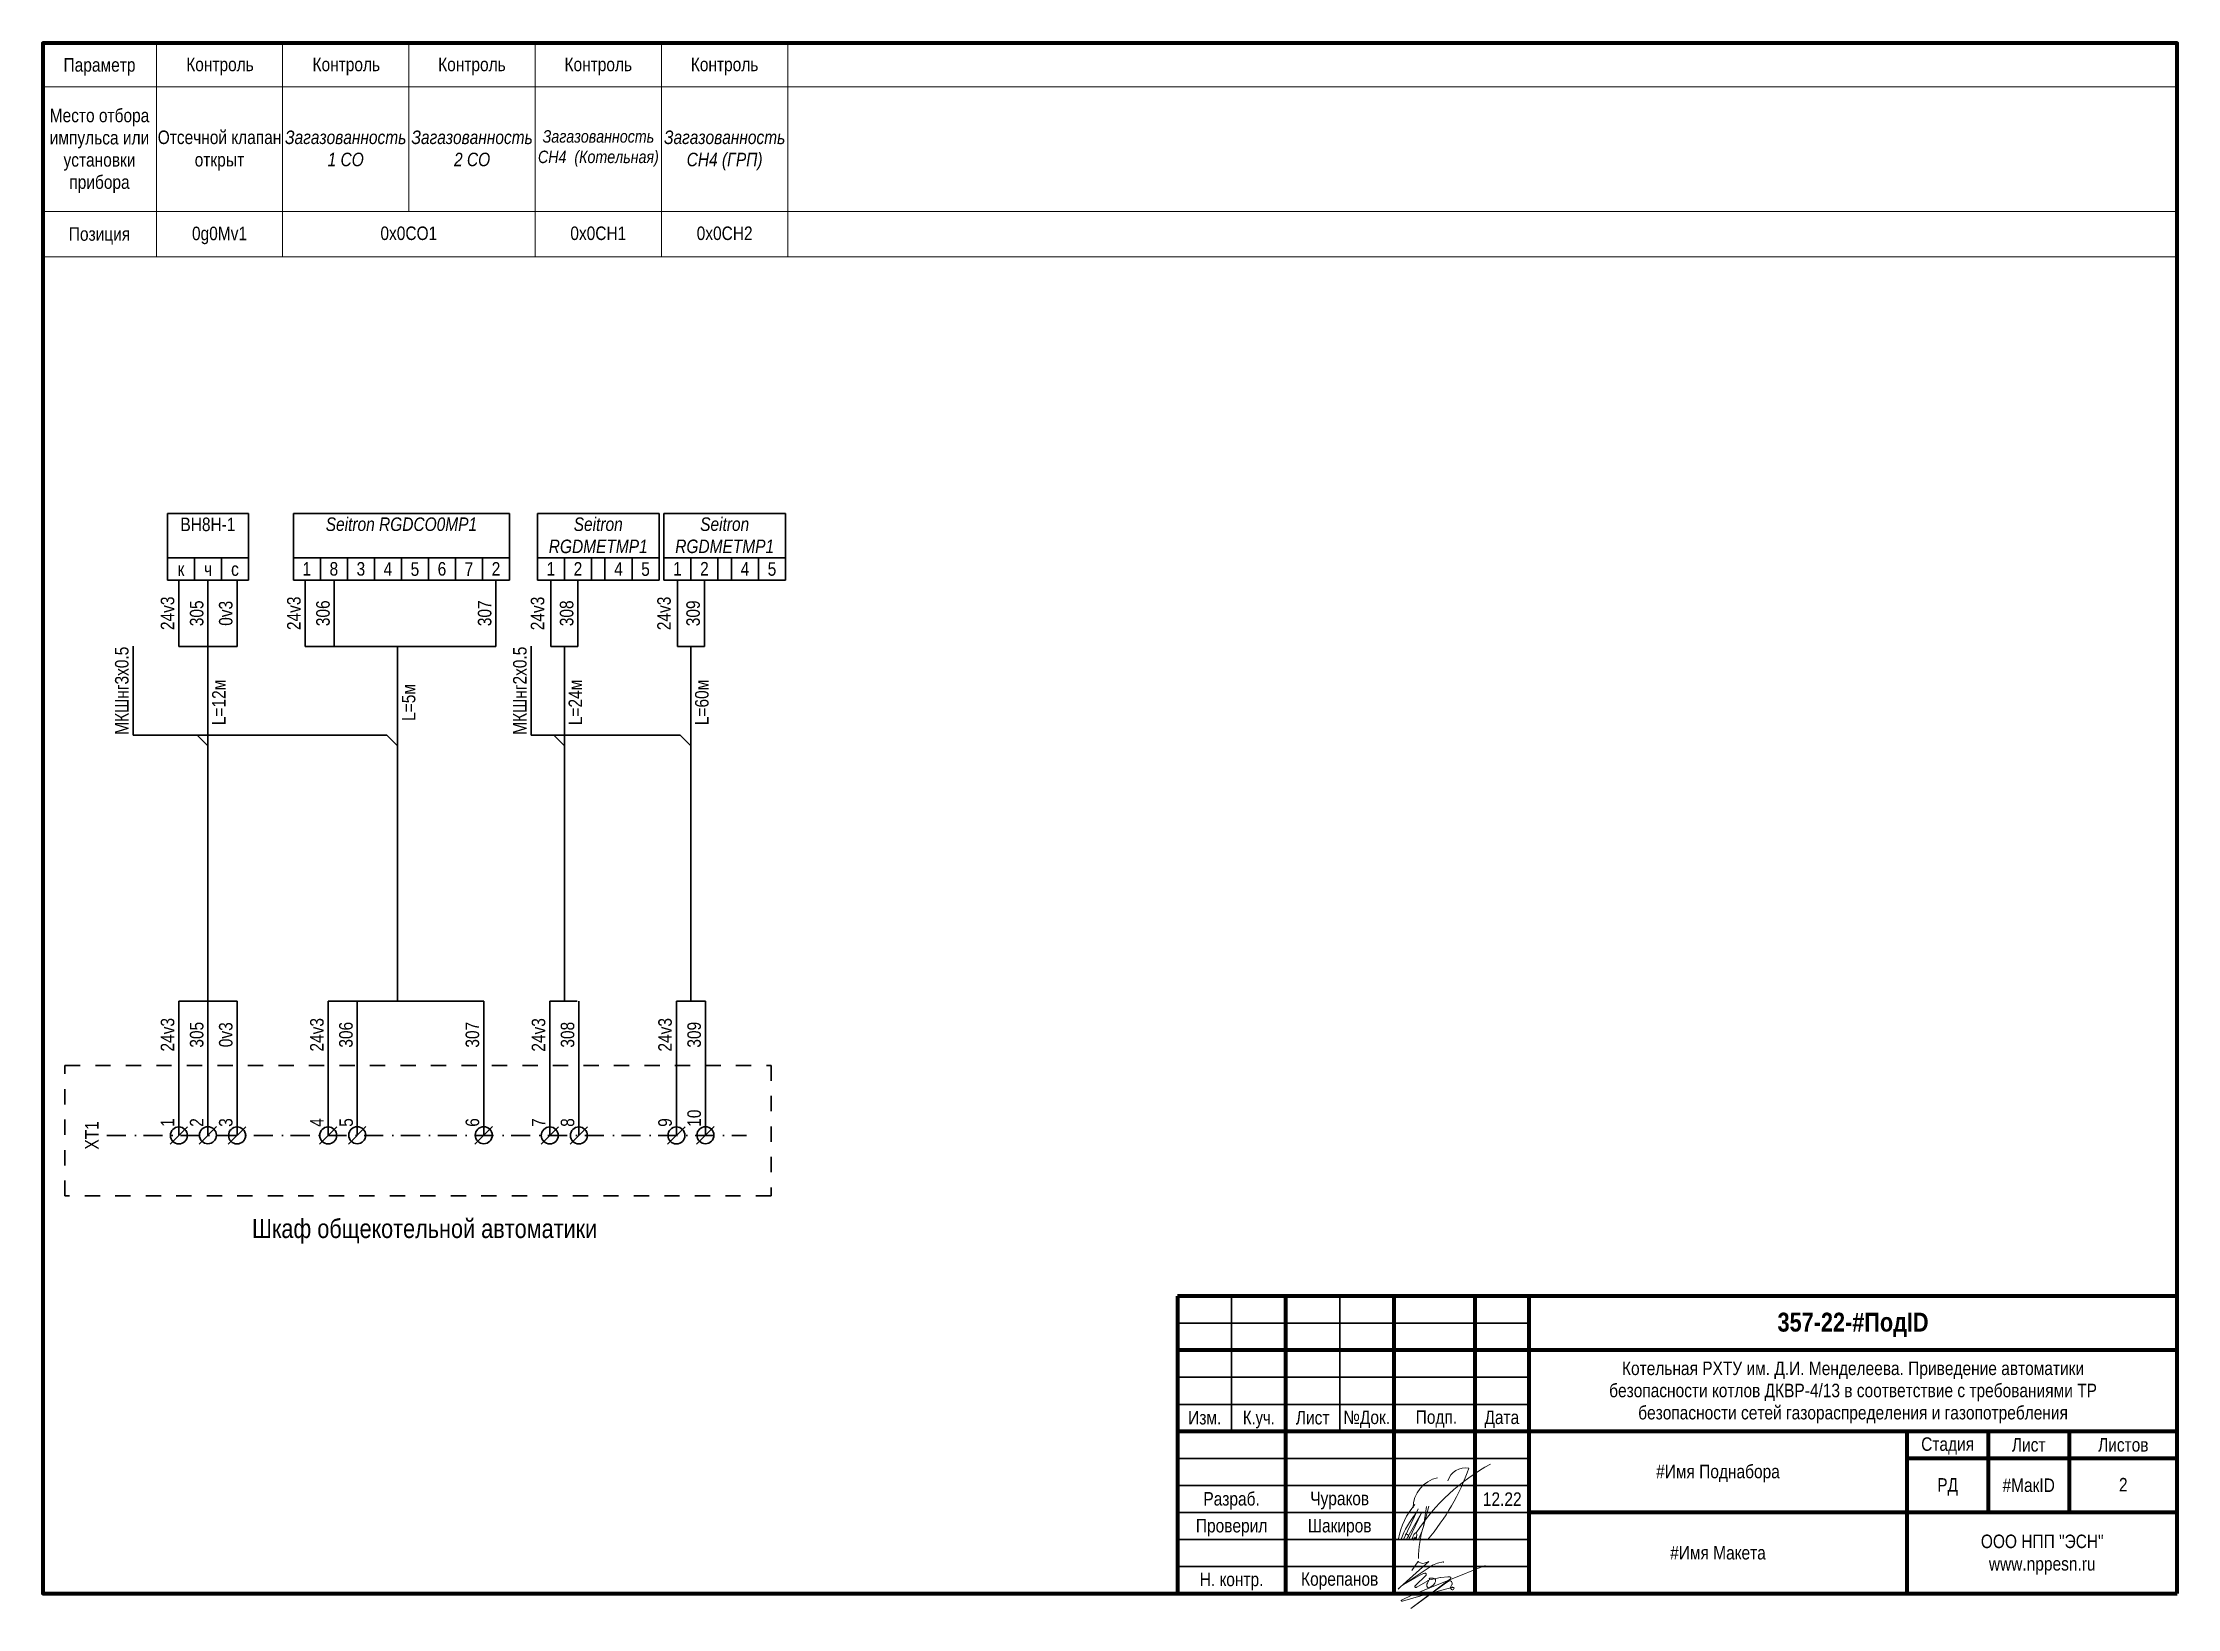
# Model space of a CAD drawing. Header units: millimetres. Extents: x -6000 to 26000, y -6000 to 26000.
# Drawn here: x 20 to 415, y -934.2 to -644.3 of the extents above; entities that cross this region are included whole.
import ezdxf

# ---------------------------------------------------------------- set-up
doc = ezdxf.new("R2010")
doc.units = ezdxf.units.MM
doc.header["$MEASUREMENT"] = 0
doc.linetypes.add('Штриховая', pattern=[5.644444, 2.822222, -2.822222])
doc.linetypes.add('Штрихпунктирная', pattern=[6.702778, 3.527778, -1.763889, 0, -1.411111])
for name, color, linetype, lineweight in [('0_Ном._пера__1', 7, 'Continuous', 15), ('0_Ном._пера__21', 7, 'Continuous', 30), ('0_Ном._пера__246', 7, 'Continuous', 100), ('2D - Общий_Ном._пера__1', 7, 'Continuous', 15), ('2D - Общий_Ном._пера__21', 7, 'Continuous', 30), ('Аннотация - Текст_Ном._пера__1', 7, 'Continuous', 15)]:
    doc.layers.add(name, color=color, linetype=linetype, lineweight=lineweight)
doc.layers.add('0_Ном._пера__9', color=7, linetype='Continuous', lineweight=15, true_color=0x3dad99)
doc.styles.add('СГЕНЕРИР_СТИЛЬ_1', font='ARIALN.TTF')
doc.styles.add('СГЕНЕРИР_СТИЛЬ_2', font='')
doc.styles.add('СГЕНЕРИР_СТИЛЬ_4', font='ARIALN.TTF')
doc.styles.get('СГЕНЕРИР_СТИЛЬ_2').set_extended_font_data('Arial Narrow', italic=True)

msp = doc.modelspace()

# ---------------------------------------------------------------- texts
at = {"layer": '0_Ном._пера__1', "color": 7, "linetype": 'Continuous', "lineweight": 15, "attachment_point": 5}
for s, insert, char_height, style in [('\\A1;{\\pqc;\\fArial Narrow|b1|i0|c204|p34;357-22\\fArial Narrow|b1|i0|c204|p34;-\\fArial Narrow|b1|i0|c204|p34;#ПодID}', (355, -881.69), 3.5, 'СГЕНЕРИР_СТИЛЬ_4'), ('\\A1;{\\pqc;\\fArial Narrow|b0|i0|c204|p34;Изм.}', (235.04, -898.89), 2.5, 'СГЕНЕРИР_СТИЛЬ_1'), ('\\A1;{\\W0.950000x;\\pqc;\\fArial Narrow|b0|i0|c204|p34;К.уч.}', (245.04, -899.23), 2.5, 'СГЕНЕРИР_СТИЛЬ_1'), ('\\A1;{\\pqc;\\fArial Narrow|b0|i0|c204|p34;Лист}', (255, -898.89), 2.5, 'СГЕНЕРИР_СТИЛЬ_1'), ('\\A1;{\\pqc;\\fArial Narrow|b0|i0|c204|p34;№Док.}', (265, -899.16), 2.5, 'СГЕНЕРИР_СТИЛЬ_1'), ('\\A1;{\\pqc;\\fArial Narrow|b0|i0|c204|p34; Подп.}', (277.5, -899.12), 2.5, 'СГЕНЕРИР_СТИЛЬ_1'), ('\\A1;{\\pqc;\\fArial Narrow|b0|i0|c204|p34;Дата}', (290, -899.16), 2.5, 'СГЕНЕРИР_СТИЛЬ_1'), ('\\A1;{\\pqc;\\fArial Narrow|b0|i0|c204|p34;Стадия}', (372.5, -904.12), 2.5, 'СГЕНЕРИР_СТИЛЬ_1'), ('\\A1;{\\pqc;\\fArial Narrow|b0|i0|c204|p34;Лист}', (387.5, -903.91), 2.5, 'СГЕНЕРИР_СТИЛЬ_1'), ('\\A1;{\\pqc;\\fArial Narrow|b0|i0|c204|p34;Листов}', (405, -903.91), 2.5, 'СГЕНЕРИР_СТИЛЬ_1'), ('\\A1;{\\pqc;\\fArial Narrow|b0|i0|c204|p34;#Имя Поднабора}', (330, -909.21), 2.5, 'СГЕНЕРИР_СТИЛЬ_1'), ('\\A1;{\\pqc;\\fArial Narrow|b0|i0|c204|p34;РД}', (372.5, -911.68), 2.5, 'СГЕНЕРИР_СТИЛЬ_1'), ('\\A1;{\\pqc;\\fArial Narrow|b0|i0|c204|p34;#МакID}', (387.5, -911.39), 2.5, 'СГЕНЕРИР_СТИЛЬ_1'), ('\\A1;{\\pqc;\\fArial Narrow|b0|i0|c204|p34;#Имя Макета}', (330, -923.89), 2.5, 'СГЕНЕРИР_СТИЛЬ_1')]:
    msp.add_mtext(s, dxfattribs=dict(at, insert=insert, char_height=char_height, style=style))
at = {"layer": '0_Ном._пера__1', "color": 7, "linetype": 'Continuous', "lineweight": 15, "insert": (355, -894.21), "char_height": 2.5, "width": 102.1134, "attachment_point": 5, "line_spacing_factor": 0.984993, "style": 'СГЕНЕРИР_СТИЛЬ_1'}
msp.add_mtext('\\A1;{\\pqc;\\fArial Narrow|b0|i0|c204|p34;Котельная РХТУ им. Д.И. Менделеева. Приведение автоматики безопасности котлов ДКВР-4/13 в соответствие с требованиями ТР безопасности сетей газораспределения и газопотребления}', dxfattribs=at)
at = {"layer": '0_Ном._пера__1', "color": 7, "linetype": 'Continuous', "lineweight": 15, "insert": (390, -924.22), "char_height": 2.5, "attachment_point": 5, "line_spacing_factor": 0.996855, "style": 'СГЕНЕРИР_СТИЛЬ_1'}
msp.add_mtext('\\A1;{\\pqc;\\fArial Narrow|b0|i0|c204|p34;ООО НПП "ЭСН"\\P\\pqc;\\fArial Narrow|b0|i0|c204|p34;www.nppesn.ru}', dxfattribs=at)
at = {"layer": 'Аннотация - Текст_Ном._пера__1', "color": 7, "linetype": 'Continuous', "lineweight": 15, "attachment_point": 2}
for s, insert, char_height, style in [('\\A1;{\\pqc;\\fArial Narrow|b0|i0|c204|p34;Параметр}', (30.51, -647.18), 2.5, 'СГЕНЕРИР_СТИЛЬ_1'), ('\\A1;{\\pqc;\\fArial Narrow|b0|i0|c204|p34;Контроль}', (52.81, -647.09), 2.5, 'СГЕНЕРИР_СТИЛЬ_1'), ('\\A1;{\\pqc;\\fArial Narrow|b0|i0|c204|p34;Контроль}', (76.18, -647.09), 2.5, 'СГЕНЕРИР_СТИЛЬ_1'), ('\\A1;{\\pqc;\\fArial Narrow|b0|i0|c204|p34;Контроль}', (99.43, -647.09), 2.5, 'СГЕНЕРИР_СТИЛЬ_1'), ('\\A1;{\\pqc;\\fArial Narrow|b0|i0|c204|p34;Контроль}', (122.81, -647.09), 2.5, 'СГЕНЕРИР_СТИЛЬ_1'), ('\\A1;{\\pqc;\\fArial Narrow|b0|i0|c204|p34;Контроль}', (146.18, -647.09), 2.5, 'СГЕНЕРИР_СТИЛЬ_1'), ('\\A1;{\\pqc;\\fArial Narrow|b0|i0|c204|p34;Позиция}', (30.51, -678.48), 2.5, 'СГЕНЕРИР_СТИЛЬ_1'), ('\\A1;{\\pqc;\\fArial Narrow|b0|i0|c204|p34;0g0Mv1}', (52.72, -678.38), 2.5, 'СГЕНЕРИР_СТИЛЬ_1'), ('\\A1;{\\pqc;\\fArial Narrow|b0|i0|c204|p34;0x0CO1}', (87.75, -678.35), 2.5, 'СГЕНЕРИР_СТИЛЬ_1'), ('\\A1;{\\pqc;\\fArial Narrow|b0|i0|c204|p34;0x0CH1}', (122.81, -678.35), 2.5, 'СГЕНЕРИР_СТИЛЬ_1'), ('\\A1;{\\pqc;\\fArial Narrow|b0|i0|c204|p34;0x0CH\\fArial Narrow|b0|i0|c204|p34;2}', (146.19, -678.35), 2.5, 'СГЕНЕРИР_СТИЛЬ_1'), ('\\A1;{\\pqc;\\fArial Narrow|b0|i0|c204|p34;ВН\\fArial Narrow|b0|i0|c204|p34;8\\fArial Narrow|b0|i0|c204|p34;Н-1}', (50.58, -732.24), 2.5, 'СГЕНЕРИР_СТИЛЬ_1'), ('\\A1;{\\pqc;\\fArial Narrow|b0|i1|c204|p34;Seitron RGDCO0MP1}', (86.38, -732.21), 2.5, 'СГЕНЕРИР_СТИЛЬ_2'), ('\\A1;{\\pqc;\\fArial Narrow|b0|i0|c204|p34;к}', (45.58, -740.52), 2.5, 'СГЕНЕРИР_СТИЛЬ_1'), ('\\A1;{\\pqc;\\fArial Narrow|b0|i0|c204|p34;ч}', (50.58, -740.52), 2.5, 'СГЕНЕРИР_СТИЛЬ_1'), ('\\A1;{\\pqc;\\fArial Narrow|b0|i0|c204|p34;с}', (55.58, -740.52), 2.5, 'СГЕНЕРИР_СТИЛЬ_1'), ('\\A1;{\\pqc;\\fArial Narrow|b0|i0|c204|p34;1}', (68.88, -740.48), 2.5, 'СГЕНЕРИР_СТИЛЬ_1'), ('\\A1;{\\pqc;\\fArial Narrow|b0|i0|c204|p34;8}', (73.88, -740.48), 2.5, 'СГЕНЕРИР_СТИЛЬ_1'), ('\\A1;{\\pqc;\\fArial Narrow|b0|i0|c204|p34;3}', (78.88, -740.48), 2.5, 'СГЕНЕРИР_СТИЛЬ_1'), ('\\A1;{\\pqc;\\fArial Narrow|b0|i0|c204|p34;4}', (83.88, -740.49), 2.5, 'СГЕНЕРИР_СТИЛЬ_1'), ('\\A1;{\\pqc;\\fArial Narrow|b0|i0|c204|p34;5}', (88.88, -740.52), 2.5, 'СГЕНЕРИР_СТИЛЬ_1'), ('\\A1;{\\pqc;\\fArial Narrow|b0|i0|c204|p34;6}', (93.88, -740.48), 2.5, 'СГЕНЕРИР_СТИЛЬ_1'), ('\\A1;{\\pqc;\\fArial Narrow|b0|i0|c204|p34;7}', (98.88, -740.52), 2.5, 'СГЕНЕРИР_СТИЛЬ_1'), ('\\A1;{\\pqc;\\fArial Narrow|b0|i0|c204|p34;2}', (103.88, -740.48), 2.5, 'СГЕНЕРИР_СТИЛЬ_1'), ('\\A1;{\\pqc;\\fArial Narrow|b0|i0|c204|p34;1}', (114.05, -740.48), 2.5, 'СГЕНЕРИР_СТИЛЬ_1'), ('\\A1;{\\pqc;\\fArial Narrow|b0|i0|c204|p34;2}', (119.05, -740.48), 2.5, 'СГЕНЕРИР_СТИЛЬ_1'), ('\\A1;{\\pqc;\\fArial Narrow|b0|i0|c204|p34;4}', (126.55, -740.49), 2.5, 'СГЕНЕРИР_СТИЛЬ_1'), ('\\A1;{\\pqc;\\fArial Narrow|b0|i0|c204|p34;5}', (131.55, -740.52), 2.5, 'СГЕНЕРИР_СТИЛЬ_1'), ('\\A1;{\\pqc;\\fArial Narrow|b0|i0|c204|p34;1}', (137.45, -740.46), 2.5, 'СГЕНЕРИР_СТИЛЬ_1'), ('\\A1;{\\pqc;\\fArial Narrow|b0|i0|c204|p34;2}', (142.45, -740.46), 2.5, 'СГЕНЕРИР_СТИЛЬ_1'), ('\\A1;{\\pqc;\\fArial Narrow|b0|i0|c204|p34;4}', (149.95, -740.47), 2.5, 'СГЕНЕРИР_СТИЛЬ_1'), ('\\A1;{\\pqc;\\fArial Narrow|b0|i0|c204|p34;5}', (154.95, -740.5), 2.5, 'СГЕНЕРИР_СТИЛЬ_1'), ('\\A1;{\\pqc;\\fArial Narrow|b0|i0|c204|p34;Шкаф \\fArial Narrow|b0|i0|c204|p34;общекотельной автоматики}', (90.68, -862.11), 3.5, 'СГЕНЕРИР_СТИЛЬ_1'), ('\\A1;{\\pqc;\\fArial Narrow|b0|i0|c204|p34;2}', (405, -910.03), 2.5, 'СГЕНЕРИР_СТИЛЬ_1'), ('\\A1;{\\pqc;\\fArial Narrow|b0|i0|c204|p34;Разраб.}', (240, -912.64), 2.5, 'СГЕНЕРИР_СТИЛЬ_1'), ('\\A1;{\\pqc;\\fArial Narrow|b0|i0|c204|p34;Чураков}', (260, -912.57), 2.5, 'СГЕНЕРИР_СТИЛЬ_1'), ('\\A1;{\\pqc;\\fArial Narrow|b0|i0|c204|p34;12.22}', (290.08, -912.7), 2.5, 'СГЕНЕРИР_СТИЛЬ_1'), ('\\A1;{\\pqc;\\fArial Narrow|b0|i0|c204|p34;Проверил}', (240, -917.61), 2.5, 'СГЕНЕРИР_СТИЛЬ_1'), ('\\A1;{\\pqc;\\fArial Narrow|b0|i0|c204|p34;Шакиров}', (260, -917.61), 2.5, 'СГЕНЕРИР_СТИЛЬ_1'), ('\\A1;{\\pqc;\\fArial Narrow|b0|i0|c204|p34;Н. контр.}', (240, -927.56), 2.5, 'СГЕНЕРИР_СТИЛЬ_1'), ('\\A1;{\\pqc;\\fArial Narrow|b0|i0|c204|p34;Корепанов}', (260, -927.48), 2.5, 'СГЕНЕРИР_СТИЛЬ_1')]:
    msp.add_mtext(s, dxfattribs=dict(at, insert=insert, char_height=char_height, style=style))
for s, insert, char_height, width, line_spacing_factor, style in [('\\A1;{\\pqc;\\fArial Narrow|b0|i0|c204|p34;Место отбора импульса или установки прибора}', (30.51, -656.54), 2.5, 21.0254, 0.986465, 'СГЕНЕРИР_СТИЛЬ_1'), ('\\A1;{\\pqc;\\fArial Narrow|b0|i0|c204|p34;Отсечной клапан открыт}', (52.72, -660.58), 2.5, 23.3734, 0.996855, 'СГЕНЕРИР_СТИЛЬ_1'), ('\\A1;{\\pqc;\\fArial Narrow|b0|i1|c204|p34;Загазованность 1 СО}', (76.07, -660.58), 2.5, 23.3734, 0.984487, 'СГЕНЕРИР_СТИЛЬ_2'), ('\\A1;{\\pqc;\\fArial Narrow|b0|i1|c204|p34;Загазованность 2 СО}', (99.46, -660.58), 2.5, 23.3734, 0.984487, 'СГЕНЕРИР_СТИЛЬ_2'), ('\\A1;{\\pqc;\\fArial Narrow|b0|i1|c204|p34;Загазованность СН4 \\fArial Narrow|b0|i1|c204|p34; (\\fArial Narrow|b0|i1|c204|p34;Котельная)}', (122.83, -660.52), 2.3, 23.3734, 0.986822, 'СГЕНЕРИР_СТИЛЬ_2'), ('\\A1;{\\pqc;\\fArial Narrow|b0|i1|c204|p34;Загазованность СН4\\fArial Narrow|b0|i1|c204|p34; (ГРП)}', (146.19, -660.58), 2.5, 23.3734, 0.986822, 'СГЕНЕРИР_СТИЛЬ_2'), ('\\A1;{\\pqc;\\fArial Narrow|b0|i1|c204|p34;Seitron RGD\\fArial Narrow|b0|i1|c204|p34;MET\\fArial Narrow|b0|i1|c204|p34;MP1}', (122.8, -732.21), 2.5, 22.5, 0.984487, 'СГЕНЕРИР_СТИЛЬ_2'), ('\\A1;{\\pqc;\\fArial Narrow|b0|i1|c204|p34;Seitron RGD\\fArial Narrow|b0|i1|c204|p34;MET\\fArial Narrow|b0|i1|c204|p34;MP1}', (146.2, -732.2), 2.5, 22.5, 0.984487, 'СГЕНЕРИР_СТИЛЬ_2')]:
    msp.add_mtext(s, dxfattribs=dict(at, insert=insert, char_height=char_height, width=width, line_spacing_factor=line_spacing_factor, style=style))
at = {"layer": 'Аннотация - Текст_Ном._пера__1', "color": 7, "linetype": 'Continuous', "lineweight": 15, "char_height": 2.5, "attachment_point": 2, "rotation": 90, "style": 'СГЕНЕРИР_СТИЛЬ_1'}
for s, insert in [('\\A1;{\\pqc;\\fArial Narrow|b0|i0|c204|p34;24v3}', (41.85, -749.96)), ('\\A1;{\\pqc;\\fArial Narrow|b0|i0|c204|p34;3\\fArial Narrow|b0|i0|c204|p34;05}', (47.24, -749.96)), ('\\A1;{\\pqc;\\fArial Narrow|b0|i0|c204|p34;0\\fArial Narrow|b0|i0|c204|p34;v3}', (52.62, -749.96)), ('\\A1;{\\pqc;\\fArial Narrow|b0|i0|c204|p34;24v3}', (65.23, -749.96)), ('\\A1;{\\pqc;\\fArial Narrow|b0|i0|c204|p34;3\\fArial Narrow|b0|i0|c204|p34;06}', (70.61, -749.95)), ('\\A1;{\\pqc;\\fArial Narrow|b0|i0|c204|p34;3\\fArial Narrow|b0|i0|c204|p34;07}', (100.53, -749.95)), ('\\A1;{\\pqc;\\fArial Narrow|b0|i0|c204|p34;24v3}', (110.32, -749.99)), ('\\A1;{\\pqc;\\fArial Narrow|b0|i0|c204|p34;3\\fArial Narrow|b0|i0|c204|p34;08}', (115.7, -749.96)), ('\\A1;{\\pqc;\\fArial Narrow|b0|i0|c204|p34;24v3}', (133.72, -749.98)), ('\\A1;{\\pqc;\\fArial Narrow|b0|i0|c204|p34;3\\fArial Narrow|b0|i0|c204|p34;09}', (139.1, -749.96)), ('\\A1;{\\pqc;\\fArial Narrow|b0|i0|c204|p34;МКШнг\\fArial Narrow|b0|i0|c204|p34;3\\fArial Narrow|b0|i0|c204|p34;х0.5}', (33.38, -764.29)), ('\\A1;{\\pqc;\\fArial Narrow|b0|i0|c204|p34;МКШнг\\fArial Narrow|b0|i0|c204|p34;2\\fArial Narrow|b0|i0|c204|p34;х0.5}', (107.04, -764.29)), ('\\A1;{\\pqc;\\fArial Narrow|b0|i0|c204|p34;L=1\\fArial Narrow|b0|i0|c204|p34;2\\fArial Narrow|b0|i0|c204|p34;м}', (51.35, -766.46)), ('\\A1;{\\pqc;\\fArial Narrow|b0|i0|c204|p34;L=\\fArial Narrow|b0|i0|c204|p34;5\\fArial Narrow|b0|i0|c204|p34;м}', (86.46, -766.46)), ('\\A1;{\\pqc;\\fArial Narrow|b0|i0|c204|p34;L=\\fArial Narrow|b0|i0|c204|p34;24\\fArial Narrow|b0|i0|c204|p34;м}', (117.32, -766.46)), ('\\A1;{\\pqc;\\fArial Narrow|b0|i0|c204|p34;L=\\fArial Narrow|b0|i0|c204|p34;6\\fArial Narrow|b0|i0|c204|p34;0м}', (140.72, -766.46)), ('\\A1;{\\pqc;\\fArial Narrow|b0|i0|c204|p34;24v3}', (41.85, -827.98)), ('\\A1;{\\pqc;\\fArial Narrow|b0|i0|c204|p34;24v3}', (69.48, -827.99)), ('\\A1;{\\pqc;\\fArial Narrow|b0|i0|c204|p34;24v3}', (110.49, -828.01)), ('\\A1;{\\pqc;\\fArial Narrow|b0|i0|c204|p34;24v3}', (133.91, -827.99)), ('\\A1;{\\pqc;\\fArial Narrow|b0|i0|c204|p34;3\\fArial Narrow|b0|i0|c204|p34;05}', (47.24, -827.98)), ('\\A1;{\\pqc;\\fArial Narrow|b0|i0|c204|p34;0\\fArial Narrow|b0|i0|c204|p34;v3}', (52.62, -827.98)), ('\\A1;{\\pqc;\\fArial Narrow|b0|i0|c204|p34;3\\fArial Narrow|b0|i0|c204|p34;06}', (74.86, -827.98)), ('\\A1;{\\pqc;\\fArial Narrow|b0|i0|c204|p34;3\\fArial Narrow|b0|i0|c204|p34;07}', (98.26, -827.98)), ('\\A1;{\\pqc;\\fArial Narrow|b0|i0|c204|p34;3\\fArial Narrow|b0|i0|c204|p34;08}', (115.87, -827.98)), ('\\A1;{\\pqc;\\fArial Narrow|b0|i0|c204|p34;3\\fArial Narrow|b0|i0|c204|p34;09}', (139.29, -827.98)), ('\\A1;{\\pqc;\\fArial Narrow|b0|i0|c204|p34;XT\\fArial Narrow|b0|i0|c204|p34;1}', (27.84, -846.61)), ('\\A1;{\\pqc;\\fArial Narrow|b0|i0|c204|p34;1}', (41.85, -844.23)), ('\\A1;{\\pqc;\\fArial Narrow|b0|i0|c204|p34;2}', (47.24, -844.22)), ('\\A1;{\\pqc;\\fArial Narrow|b0|i0|c204|p34;3}', (52.62, -844.23)), ('\\A1;{\\pqc;\\fArial Narrow|b0|i0|c204|p34;4}', (69.49, -844.23)), ('\\A1;{\\pqc;\\fArial Narrow|b0|i0|c204|p34;5}', (74.9, -844.22)), ('\\A1;{\\pqc;\\fArial Narrow|b0|i0|c204|p34;6}', (98.26, -844.22)), ('\\A1;{\\pqc;\\fArial Narrow|b0|i0|c204|p34;7}', (110.53, -844.25)), ('\\A1;{\\pqc;\\fArial Narrow|b0|i0|c204|p34;8}', (115.87, -844.23)), ('\\A1;{\\pqc;\\fArial Narrow|b0|i0|c204|p34;9}', (133.91, -844.23)), ('\\A1;{\\pqc;\\fArial Narrow|b0|i0|c204|p34;10}', (139.29, -843.42))]:
    msp.add_mtext(s, dxfattribs=dict(at, insert=insert))

# ---------------------------------------------------------------- linework, layer by layer
at = {"layer": '0_Ном._пера__21', "color": 7, "linetype": 'Continuous', "lineweight": 30}
for p, q in [((68.57, -756.1), (103.88, -756.1)), ((85.68, -756.1), (85.68, -821.78)), ((114.05, -756.1), (119.05, -756.1)), ((116.55, -756.1), (116.55, -821.78)), ((137.45, -756.1), (142.45, -756.1)), ((139.95, -756.1), (139.95, -821.78)), ((72.83, -821.78), (101.61, -821.78)), ((113.83, -821.78), (118.93, -821.78)), ((137.26, -821.78), (142.64, -821.78)), ((415, -876.4), (230, -876.4)), ((230, -876.4), (230, -931.4)), ((240, -876.4), (240, -901.4)), ((250, -876.4), (250, -931.4)), ((260, -876.4), (260, -901.4)), ((270, -876.4), (270, -931.4)), ((285, -876.4), (285, -931.4)), ((295, -876.4), (295, -931.4)), ((230, -881.4), (295, -881.4)), ((415, -886.4), (230, -886.4)), ((230, -891.4), (295, -891.4)), ((295, -896.4), (230, -896.4)), ((415, -901.4), (230, -901.4)), ((365, -931.4), (365, -901.4)), ((380, -901.4), (380, -916.4)), ((395, -901.4), (395, -916.4)), ((295, -906.4), (230, -906.4)), ((415, -906.4), (365, -906.4)), ((295, -911.4), (230, -911.4)), ((295, -916.4), (230, -916.4)), ((415, -916.4), (295, -916.4)), ((295, -921.4), (230, -921.4)), ((295, -926.4), (230, -926.4))]:
    msp.add_line(p, q, dxfattribs=at)
at = {"layer": '0_Ном._пера__246', "color": 7, "linetype": 'Continuous', "lineweight": 100}
for p, q in [((415, -876.4), (230, -876.4)), ((230, -876.4), (230, -931.4)), ((250, -876.4), (250, -931.4)), ((270, -876.4), (270, -931.4)), ((285, -876.4), (285, -931.4)), ((295, -876.4), (295, -931.4)), ((415, -886.4), (230, -886.4)), ((415, -901.4), (230, -901.4)), ((365, -931.4), (365, -901.4)), ((380, -901.4), (380, -916.4)), ((395, -901.4), (395, -916.4)), ((415, -906.4), (365, -906.4)), ((415, -916.4), (295, -916.4))]:
    msp.add_line(p, q, dxfattribs=at)
at = {"layer": '0_Ном._пера__246', "color": 7, "linetype": 'Continuous', "lineweight": 100, "flags": 128}
msp.add_lwpolyline([(415, -931.4), (415, -644.4), (20, -644.4), (20, -931.4)], close=True, dxfattribs=at)
at = {"layer": '0_Ном._пера__9', "color": 135, "linetype": 'Continuous', "lineweight": 15, "true_color": 0x3dad99}
for p, q in [((274.54, -915.74), (271.86, -921.29)), ((275.49, -919.04), (276.47, -915.28)), ((275.49, -919.04), (276.07, -915.3)), ((272.35, -921.39), (275.1, -916.6)), ((275.1, -916.6), (272.84, -921.29)), ((274.53, -921.55), (275.27, -919.81)), ((273.33, -921.39), (273.51, -921.07)), ((274.27, -920.46), (274.13, -921.5))]:
    msp.add_line(p, q, dxfattribs=at)
at = {"layer": '0_Ном._пера__9', "color": 135, "linetype": 'Continuous', "lineweight": 15, "true_color": 0x3dad99, "flags": 128}
for points in [[(273.37, -927.16), (274.48, -925.53, -0.414214), (274.51, -925.52), (274.64, -925.61, 0.267949), (275.98, -925.71), (276.48, -925.47, -0.775573), (276.51, -925.5), (271.17, -930.25), (270.81, -930.59), (270.95, -930.45, 0.030067), (271.39, -930.08), (276.91, -926.39, -0.091908), (278.11, -925.81), (279.12, -925.54, -0.933541), (279.19, -925.66)], [(271.87, -929.77), (275.11, -927.93, -0.08719), (275.64, -927.7), (275.75, -927.67, -0.702393), (275.98, -928.01), (273.94, -930.03, 0.136086), (273.9, -930.14, 0.443716), (274.02, -930.28), (274.18, -930.28, 0.161222), (274.25, -930.25), (276.29, -929.05, -0.026522), (276.38, -928.99, -0.768791), (276.46, -929.06), (276.23, -929.5, 0.105043), (276.11, -929.92, 0.43472), (276.54, -930.38, 0.16132), (276.66, -930.34), (277.28, -929.88, 0.102211), (277.56, -929.56), (277.58, -929.52, -0.023478), (277.62, -929.46, 0.197304), (277.75, -928.91, 0.161257), (277.69, -928.79, 0.094433), (277.46, -928.64), (277.44, -928.63, 0.083774), (277.2, -928.58, 0.05387), (276.8, -928.6, 0.985858), (276.69, -928.92), (278.65, -928.48, -0.027151), (278.73, -928.47), (280.02, -928.32, -0.046388), (280.15, -928.32), (280.38, -928.34, -0.65616), (280.5, -928.69), (273.14, -934.17), (279.32, -929.67), (280.16, -929.11), (280.27, -929.1, -0.038414), (280.38, -929.09), (280.48, -929.09), (280.5, -929.09, -0.402341), (280.8, -929.7, 0.020676), (280.78, -929.76), (280.55, -930.13, 0.467701), (280.83, -930.74, 0.131652), (281.07, -930.66, 0.726247), (280.97, -930.28), (280.88, -930.27, 0.115506), (280.74, -930.28), (274.6, -931.99), (271.6, -932.82), (271.48, -932.81, -0.747293), (271.44, -932.66), (273.5, -931.68), (286.93, -926.21)]]:
    msp.add_lwpolyline(points, format="xyb", dxfattribs=at)
at = {"layer": '0_Ном._пера__9', "color": 135, "linetype": 'Continuous', "lineweight": 15, "true_color": 0x3dad99}
for centre, radius, start, end in [((306.41, -941.23), 38.51, 118.6981, 146.8966), ((243.78, -893.89), 42.61, 319.6537, 340.3805), ((283.34, -911.68), 3.52, 80.6082, 161.7985), ((279.27, -915.54), 5.66, 101.6434, 180.3746), ((283.79, -923.63), 13.12, 138.6736, 169.7126), ((286.05, -926.64), 15.59, 139.9163, 160.3208), ((296.11, -925.28), 21.55, 163.167, 179.0964), ((272.19, -921.09), 0.668, 353.3227, 96.6773), ((273.35, -920.79), 0.661, 268.7016, 341.1724)]:
    msp.add_arc(centre, radius, start, end, dxfattribs=at)
msp.add_ellipse((273.9, -920.86), major_axis=(0.248, 0.662), ratio=0.421875, dxfattribs=at)
at = {"layer": '2D - Общий_Ном._пера__1', "color": 7, "linetype": 'Continuous', "lineweight": 15}
for p, q in [((41.03, -644.31), (41.03, -683.85)), ((41.03, -644.4), (41.03, -683.94)), ((64.37, -644.31), (64.37, -683.85)), ((87.75, -644.31), (87.75, -675.49)), ((111.12, -644.31), (111.12, -683.85)), ((134.5, -644.31), (134.5, -683.85)), ((157.87, -644.31), (157.87, -683.85)), ((20, -652.52), (415, -652.52)), ((20, -675.58), (415, -675.58)), ((20, -683.94), (415, -683.94))]:
    msp.add_line(p, q, dxfattribs=at)
at = {"layer": '2D - Общий_Ном._пера__21', "color": 7, "linetype": 'Continuous', "lineweight": 30}
for p, q in [((43.08, -731.47), (58.08, -731.47)), ((43.08, -743.82), (43.08, -731.47)), ((58.08, -731.47), (58.08, -743.82)), ((66.38, -731.47), (106.38, -731.47)), ((66.38, -743.82), (66.38, -731.47)), ((106.38, -731.47), (106.38, -743.82)), ((111.55, -731.47), (134.08, -731.47)), ((111.55, -743.82), (111.55, -731.47)), ((134.08, -731.47), (134.08, -743.82)), ((134.95, -731.46), (157.48, -731.46)), ((134.95, -743.81), (134.95, -731.46)), ((157.48, -731.46), (157.48, -743.81)), ((43.08, -739.71), (58.08, -739.71)), ((48.08, -743.82), (48.08, -739.71)), ((53.08, -743.82), (53.08, -739.71)), ((66.38, -739.71), (106.38, -739.71)), ((71.38, -743.82), (71.38, -739.71)), ((76.38, -743.82), (76.38, -739.71)), ((81.38, -743.82), (81.38, -739.71)), ((86.38, -743.82), (86.38, -739.71)), ((91.38, -743.82), (91.38, -739.71)), ((96.38, -743.82), (96.38, -739.71)), ((101.38, -743.82), (101.38, -739.71)), ((111.55, -739.71), (134.08, -739.71)), ((116.55, -743.82), (116.55, -739.71)), ((121.55, -743.82), (121.55, -739.71)), ((124.05, -743.82), (124.05, -739.71)), ((129.05, -743.82), (129.05, -739.71)), ((134.95, -739.69), (157.48, -739.69)), ((139.95, -743.81), (139.95, -739.69)), ((144.95, -743.81), (144.95, -739.69)), ((147.45, -743.81), (147.45, -739.69)), ((152.45, -743.81), (152.45, -739.69)), ((58.08, -743.82), (43.08, -743.82)), ((45.2, -756.1), (45.2, -743.82)), ((50.58, -756.1), (50.58, -743.82)), ((55.96, -756.1), (55.96, -743.82)), ((106.38, -743.82), (66.38, -743.82)), ((68.57, -756.1), (68.57, -743.84)), ((73.96, -756.1), (73.96, -743.82)), ((103.88, -743.82), (103.88, -756.1)), ((134.08, -743.82), (111.55, -743.82)), ((114.05, -756.1), (114.05, -743.82)), ((119.05, -756.1), (119.05, -743.82)), ((157.48, -743.81), (134.95, -743.81)), ((137.45, -756.1), (137.45, -743.81)), ((142.45, -756.1), (142.45, -743.81)), ((36.73, -756.07), (36.73, -772.52)), ((45.2, -756.1), (55.96, -756.1)), ((50.58, -756.1), (50.58, -821.78)), ((110.38, -756.07), (110.38, -772.52)), ((36.73, -772.52), (83.7, -772.52)), ((50.58, -774.49), (48.61, -772.52)), ((85.68, -774.49), (83.7, -772.52)), ((110.38, -772.52), (137.97, -772.52)), ((116.55, -774.49), (114.57, -772.52)), ((139.95, -774.49), (137.97, -772.52)), ((45.2, -846.61), (45.2, -821.78)), ((45.2, -821.78), (55.96, -821.78)), ((50.58, -846.59), (50.58, -821.78)), ((55.96, -846.61), (55.96, -821.78)), ((72.83, -846.61), (72.83, -821.78)), ((78.21, -846.59), (78.21, -821.78)), ((101.61, -846.59), (101.61, -821.78)), ((113.83, -846.62), (113.83, -821.78)), ((119.22, -846.61), (119.22, -821.78)), ((137.26, -846.61), (137.26, -821.78)), ((142.64, -846.59), (142.64, -821.78)), ((43.57, -848.23), (46.81, -845)), ((48.96, -848.22), (52.19, -844.99)), ((54.34, -848.23), (57.57, -845)), ((71.2, -848.23), (74.44, -845)), ((76.58, -848.22), (79.82, -844.99)), ((99.98, -848.22), (103.22, -844.99)), ((112.21, -848.25), (115.44, -845.01)), ((117.59, -848.23), (120.82, -845)), ((135.63, -848.23), (138.87, -845)), ((141.01, -848.22), (144.25, -844.99))]:
    msp.add_line(p, q, dxfattribs=at)
at = {"layer": '2D - Общий_Ном._пера__21', "color": 7, "linetype": 'Штриховая', "lineweight": 30}
for p, q in [((24.11, -833.67), (154.79, -833.67)), ((24.11, -857.81), (24.11, -833.67)), ((154.79, -833.67), (154.79, -857.81)), ((154.79, -857.81), (24.11, -857.81))]:
    msp.add_line(p, q, dxfattribs=at)
at = {"layer": '2D - Общий_Ном._пера__21', "color": 7, "linetype": 'Штрихпунктирная', "lineweight": 30}
msp.add_line((31.87, -846.61), (150.22, -846.61), dxfattribs=at)
at = {"layer": '2D - Общий_Ном._пера__21', "color": 7, "linetype": 'Continuous', "lineweight": 30}
for centre in [(45.2, -846.61), (50.58, -846.59), (55.96, -846.61), (72.83, -846.61), (78.21, -846.59), (101.61, -846.59), (113.83, -846.62), (119.22, -846.61), (137.26, -846.61), (142.64, -846.59)]:
    msp.add_circle(centre, 1.57, dxfattribs=at)

msp.set_redraw_order([(e.dxf.handle, doc.entitydb.next_handle()) for e in msp.query("TEXT MTEXT ATTDEF DIMENSION ARC_DIMENSION")])  # texts and dimensions are drawn at this point

doc.saveas('drawing.dxf')
